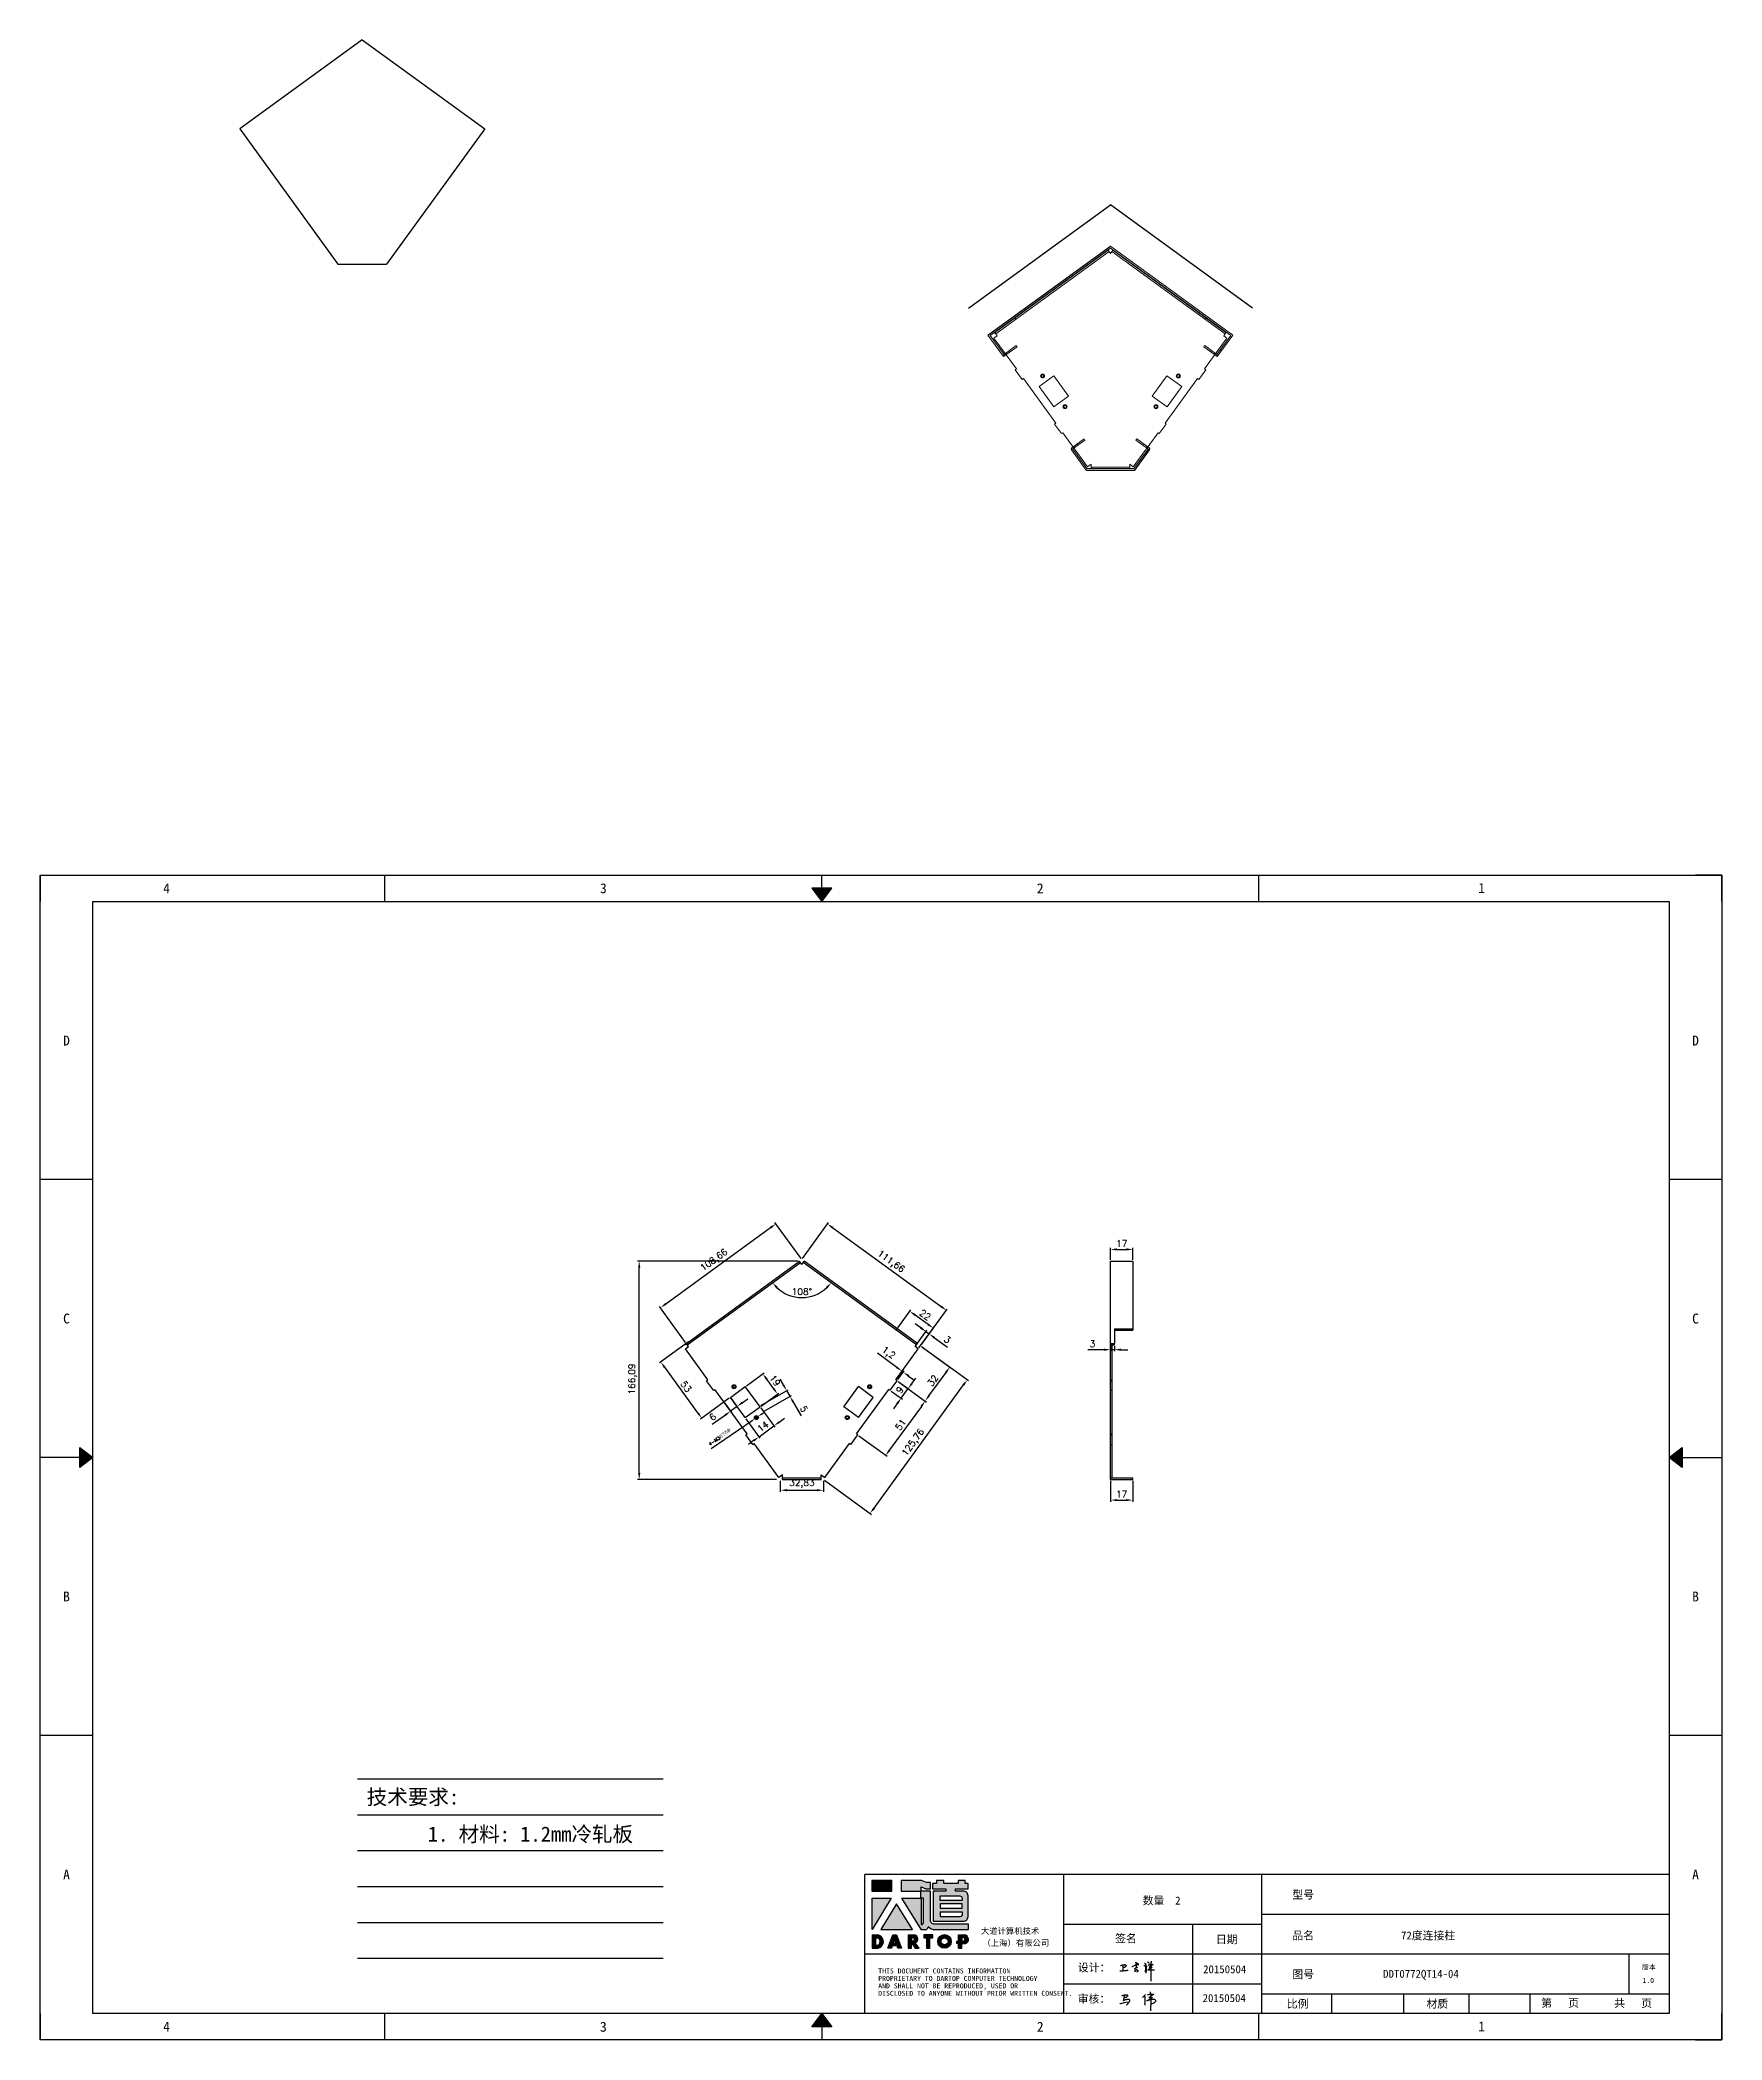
# Model space of a CAD drawing. Header units: millimetres. Extents: x -13830 to 10007, y -16942 to 55335.
# Drawn here: x 7140 to 8419, y 14518 to 16040 of the extents above; entities that cross this region are included whole.
import ezdxf
from ezdxf.enums import TextEntityAlignment as Align

# ---------------------------------------------------------------- set-up
doc = ezdxf.new("R2010")
doc.units = ezdxf.units.MM
doc.linetypes.add('DOT', pattern=[0.25, 0, -0.25])
for name, color, linetype in [('4', 7, 'Continuous'), ('CS-CC-FRAME', 8, 'Continuous'), ('print', 30, 'Continuous')]:
    doc.layers.add(name, color=color, linetype=linetype)
doc.layers.add('dim', color=2, linetype='Continuous', lineweight=9)
doc.styles.add('Dartop', font='')
doc.styles.add('HZ', font='')
doc.styles.add('hzHT', font='simhei.ttf')
doc.styles.get("Standard").update_dxf_attribs({"font": 'txt', "bigfont": 'gbcbig.shx'})
doc.styles.get('Dartop').set_extended_font_data('FangSong_GB2312')
doc.styles.get('HZ').set_extended_font_data('SimSun')
doc.dimstyles.new('0.5small', dxfattribs={"dimtxt": 2.5, "dimasz": 2.5, "dimexe": 1, "dimexo": 1, "dimgap": 2, "dimtad": 1, "dimtxsty": 'Standard', "dimcen": 2.5, "dimadec": 0, "dimazin": 0, "dimtfac": 1, "dimtmove": 0, "dimatfit": 3, "dimfxl": 0, "dimarcsym": 0})
doc.dimstyles.new('small', dxfattribs={"dimtxt": 5, "dimasz": 5, "dimexe": 1.25, "dimexo": 1, "dimgap": 2, "dimtad": 1, "dimtxsty": 'Standard', "dimcen": 2.5, "dimadec": 0, "dimazin": 0, "dimtfac": 1, "dimtmove": 0, "dimatfit": 3, "dimfxl": 0, "dimarcsym": 0})

msp = doc.modelspace()

# ---------------------------------------------------------------- texts
at = {"color": 0}
for s, height, style, p in [('4', 7.554, 'Dartop', (7235.911, 15394.492)), ('3', 7.554, 'Dartop', (7568.287, 15394.492)), ('2', 7.554, 'Dartop', (7900.664, 15394.492)), ('1', 7.554, 'Dartop', (8236.483, 15394.731)), ('D', 7.554, 'Dartop', (7159.786, 15278.664)), ('D', 7.554, 'Dartop', (8399.228, 15278.664)), ('C', 7.554, 'Dartop', (7159.786, 15067.151)), ('C', 7.554, 'Dartop', (8399.228, 15067.151)), ('B', 7.554, 'Dartop', (7159.786, 14855.639)), ('B', 7.554, 'Dartop', (8399.228, 14855.639)), ('A', 7.554, 'Dartop', (7159.786, 14644.127)), ('A', 7.554, 'Dartop', (8399.228, 14644.127)), ('数量  2', 6.0432, 'hzHT', (7993.017, 14624.317)), ('型号', 6.0432, 'hzHT', (8100.723, 14628.755)), ('签名', 6.0432, 'hzHT', (7965.871, 14595.518)), ('日期', 6.0432, 'hzHT', (8042.552, 14594.774)), ('品名', 6.0432, 'hzHT', (8100.723, 14597.732)), ('72度连接柱', 6.0432, 'hzHT', (8195.739, 14597.732)), ('20150504', 6.0432, 'hzHT', (8041.001, 14572.055)), ('图号', 6.0432, 'hzHT', (8100.723, 14568.193)), ('DDT0772QT14-04', 6.04321, 'hzHT', (8190.34, 14568.588)), ('版本', 3.777, 'hzHT', (8363.685, 14573.668)), ('1.0', 3.777, 'Dartop', (8363.231, 14563.573)), ('20150504', 6.0432, 'hzHT', (8040.641, 14550.127)), ('比例', 6.0432, 'hzHT', (8096.51, 14545.767)), ('材质', 6.0432, 'hzHT', (8202.759, 14545.767)), ('第   页', 6.0432, 'hzHT', (8296.243, 14546.394)), ('共   页', 6.0432, 'hzHT', (8351.755, 14546.174)), ('4', 7.554, 'Dartop', (7235.911, 14528.299)), ('3', 7.554, 'Dartop', (7568.287, 14528.299)), ('2', 7.554, 'Dartop', (7900.664, 14528.299)), ('1', 7.554, 'Dartop', (8236.483, 14528.538))]:
    msp.add_text(s, height=height, dxfattribs=dict(at, style=style)).set_placement(p, align=Align.MIDDLE_CENTER)
at = {"style": 'HZ'}
for s, p in [('技术要求:', (7423.366, 14703.149)), ('     1. 材料: 1.2mm冷轧板', (7493.299, 14674.905))]:
    msp.add_text(s, height=11.466, dxfattribs=at).set_placement(p, align=Align.MIDDLE_CENTER)
at = {"color": 0, "style": 'hzHT'}
for s, height, p in [('THIS DOCUMENT CONTAINS INFORMATION', 3.777, (7777.407, 14568.851)), ('PROPRIETARY TO DARTOP COMPUTER TECHNOLOGY', 3.777, (7777.407, 14563.186)), ('设计：', 6.0432, (7929.262, 14570.34)), ('AND SHALL NOT BE REPRODUCED, USED OR', 3.777, (7777.407, 14557.52)), ('DISCLOSED TO ANYONE WITHOUT PRIOR WRITTEN CONSENT.', 3.777, (7777.407, 14551.855)), ('审核：', 6.0432, (7929.172, 14546.542))]:
    msp.add_text(s, height=height, dxfattribs=at).set_placement(p)
at = {"layer": '4', "color": 0, "style": 'hzHT'}
for s, p in [('大道计算机技术', (7855.525, 14598.851)), ('（上海）有限公司', (7856.666, 14589.818))]:
    msp.add_text(s, height=4.5324, dxfattribs=at).set_placement(p)

# ---------------------------------------------------------------- blocks, each defined once
blk = doc.blocks.new('*U5')
at = {"color": 254, "linetype": 'Continuous', "extrusion": (0, 0, -1)}
for points in [[(-17, 0.333), (-16.812, 0.25), (-17, 0.5)], [(-17, 0.333), (-17, 0.5), (-17.188, 0.25)], [(-17, 0.333), (-17.188, 0.25), (-16.812, 0.25)]]:
    blk.add_solid(points, dxfattribs=at)
blk = doc.blocks.new('*U4')
at = {"color": 254, "linetype": 'Continuous', "extrusion": (0, 0, -1)}
for points in [[(-33.167, 11), (-33, 11), (-33.25, 11.188)], [(-33.167, 11), (-33.25, 10.812), (-33, 11)], [(-33.167, 11), (-33.25, 11.188), (-33.25, 10.812)]]:
    blk.add_solid(points, dxfattribs=at)
blk = doc.blocks.new('*U6')
at = {"color": 254, "linetype": 'Continuous'}
for points in [[(17, 21.667), (17.188, 21.75), (16.812, 21.75)], [(17, 21.667), (16.812, 21.75), (17, 21.5)], [(17, 21.667), (17, 21.5), (17.188, 21.75)]]:
    blk.add_solid(points, dxfattribs=at)
blk = doc.blocks.new('*U3')
at = {"color": 254, "linetype": 'Continuous', "extrusion": (0, 0, -1)}
for points in [[(-0.833, 11), (-0.75, 10.812), (-0.75, 11.188)], [(-0.833, 11), (-0.75, 11.188), (-1, 11)], [(-0.833, 11), (-1, 11), (-0.75, 10.812)]]:
    blk.add_solid(points, dxfattribs=at)
blk = doc.blocks.new('dadao')
for p, q in [((48, 19.2), (44.9, 10.4)), ((44.9, 10.4), (51.2, 10.4)), ((51.2, 10.4), (48, 19.2))]:
    blk.add_line(p, q)
for points in [[(41.8, 121.6), (41.8, 143.7), (-0.4, 143.7), (-0.4, 121.6), (41.8, 121.6)], [(104.8, 122), (104.8, 130.3), (114.1, 126.3), (124.2, 126.3), (124.2, 139.6), (115.9, 139.6), (105.1, 143.9), (61.5, 143.9)], [(61.7, 144), (61.7, 121.3), (103.9, 121.3)], [(113.4, 38.7), (105.1, 38.7), (63, 106.5), (103.9, 106.5), (103.9, 120.9), (103.9, 121.3)], [(109.7, 53.6), (109.7, 106.2), (104.3, 106.2), (104.3, 50.4), (106.6, 50.4)], [(144.6, 94.4), (144.6, 84.8), (192, 84.8), (192, 94.1), (144.9, 94.1)], [(120.2, 45), (119.5, 45), (119.5, 44.6)], [(0, 28), (0, 0), (11.8, 0)], [(0.1, 28), (14, 28)], [(7.1, 21.8), (7.1, 6.1), (12, 6.1)], [(7.1, 21.8), (11.4, 21.8)], [(76.8, 28.2), (76.8, 0), (84.1, 0), (84.1, 11.1), (91.6, -0.1), (100.3, -0.1), (91.7, 11.1)], [(76.8, 28.2), (90.6, 28.2)], [(84, 22.7), (84, 15.3), (87.2, 15.3)], [(84, 22.7), (87.3, 22.7)], [(183.7, 0), (183.7, 9.6), (180.6, 9.6), (180.6, 14.9), (183.8, 14.9), (183.8, 28.1), (196.1, 28.1), (196.5, 28.1)], [(183.7, 0), (190.9, 0), (190.9, 9.6), (198.8, 9.6)], [(194.9, 22.3), (190.8, 22.3), (190.8, 15), (194.4, 15)]]:
    blk.add_lwpolyline(points)
blk.add_lwpolyline([(137.1, 144.2), (137.1, 137.9), (128.3, 137.9), (128.3, 126.5), (157.3, 126.5), (157.3, 121.5), (130.3, 121.5), (130.3, 57.5), (194.4, 57.5, 0.414214), (204.4, 67.5), (204.4, 111.3, 0.414214), (194.4, 121.3), (177.5, 121.3), (177.5, 126.3), (204.7, 126.3), (204.7, 137.7), (198.2, 137.7), (198.2, 143.9), (183.3, 143.9), (183.3, 138), (153, 138), (153, 144.2), (137.1, 144.2)], format="xyb", close=True)
for points in [[(-0.3, 106.2), (40.4, 106.2), (-0.3, 39.7), (-0.3, 106.2)], [(51.7, 94.1), (18.4, 39.3), (86.2, 39.3)], [(43.8, 28.2), (51.8, 28.2), (62.6, -0.1), (55, -0.1), (53.2, 5), (42.9, 5), (41.1, 0), (33.6, 0)], [(110, 28.1), (110, 21.9), (116, 21.9), (116, -0.1), (123.2, -0.1), (123.2, 22), (129.2, 22), (129.2, 28.1), (110, 28.1)]]:
    blk.add_lwpolyline(points, close=True)
for points in [[(104.8, 122), (123.4, 122), (123.4, 60, 0.414214), (131.4, 52), (204.8, 52), (204.8, 39.1), (131.7, 39.1)], [(144.3, 110.8), (144.3, 101.8), (192.3, 101.8), (192.3, 105.5, 0.414214), (187.3, 110.5), (144.3, 110.5)], [(144.6, 77), (144.6, 67.5), (187.6, 67.5, 0.414214), (192.6, 72.5), (192.6, 76.4), (144.6, 76.4)]]:
    blk.add_lwpolyline(points, format="xyb")
for radius in [14.5, 7.44]:
    blk.add_circle((154.2, 14.2), radius)
for centre, radius, start, end in [((99.2, 60.7), 12.6, 305.6399, 325.969), ((111.6, 46.7), 8.19, 282.9811, 347.6627), ((136, 61.7), 22.9, 226.7358, 259.3209), ((8.5, 13.9), 8.49, 294.2143, 69.7177), ((9.6, 14.2), 14.4, 278.6604, 72.3203), ((86.4, 19), 3.8, 282.527, 76.7196), ((88.6, 19.4), 8.95, 290.6073, 77.2124), ((193.7, 18.7), 3.8, 280.9891, 72.5513), ((195.7, 18.6), 9.51, 288.8959, 85.2442)]:
    blk.add_arc(centre, radius, start, end)
blk = doc.blocks.new('h')
for p, q in [((20773, -2359.1), (20784.1, -2355.2)), ((20773.3, -2331.8), (20775.3, -2338.7)), ((20789.1, -2340.9), (20773.5, -2331.9)), ((20775.3, -2338.7), (20775.6, -2351.2)), ((20775.6, -2351.2), (20775.5, -2357.3)), ((20845.7, -2343.5), (20848.4, -2353)), ((20848.4, -2353), (20848.9, -2370.3)), ((20768.1, -2360.9), (20773, -2359.1)), ((20769.5, -2366.9), (20769.8, -2370.6)), ((20769.8, -2370.6), (20770.9, -2378)), ((20770.9, -2378), (20771.5, -2370.6)), ((20772.4, -2369.3), (20774.9, -2367.8)), ((20782.2, -2369.2), (20780, -2377.1)), ((20780, -2377.1), (20788.3, -2371.3)), ((20780.1, -2366.4), (20780.8, -2366.4)), ((20781.9, -2367.4), (20782.2, -2369.2)), ((20848.9, -2370.3), (20847.9, -2424))]:
    blk.add_line(p, q)
for points in [[(20699.1, -2348.2, -0.029745), (20704.6, -2345.4, -0.046842), (20708.4, -2344.2, -0.00919), (20714.3, -2343, -0.018517), (20717.2, -2342.5, -0.037841), (20720.3, -2342.4, -0.039541), (20723.2, -2342.8, -0.149785), (20726, -2344.3, -0.204935), (20726.9, -2346.6, -0.074872), (20726.5, -2348.3, -0.061615), (20725.6, -2350.3, -0.034204), (20723.8, -2352.6, -0.045776), (20722.3, -2354.1, -0.054985), (20720.4, -2355.3, -0.036348), (20717.3, -2356.5, -0.067752), (20715.7, -2356.8, -0.043553), (20713.2, -2356.7)], [(20755, -2351.9, -0.024077), (20759.9, -2350.1, -0.013147), (20768.7, -2346.5, -0.00522), (20775.4, -2344.1, -0.018517), (20777.3, -2343.4, -0.008274), (20786.3, -2341, -0.039541), (20788.3, -2340.8, -0.079216), (20789.4, -2341, -0.204935)], [(20813.5, -2350.1, 0.007348), (20815.9, -2348.7, 0.008421), (20818, -2347.3, 0.009459), (20819.7, -2346.2, -0.016325), (20820.7, -2345.5, -0.173771), (20821.8, -2345.3, -0.085159), (20823.9, -2346, -0.125883), (20826, -2347.9, -0.160659), (20826.6, -2350.1, -0.010447), (20826.5, -2352.3, -0.008247), (20826.2, -2355.1, -0.002698), (20825.3, -2374, 0.001562), (20823.9, -2383.7, 0.016137)], [(20816.8, -2335, -0.053561), (20819.6, -2336.1, -0.075272), (20821.3, -2337.3, -0.005295), (20822.5, -2338.5, -0.009337), (20823.1, -2339.1, -0.026146), (20823.7, -2339.8, -0.016644), (20824.5, -2340.9)], [(20832.1, -2329.2, -0.053561), (20834.9, -2330.3, -0.075272), (20836.7, -2331.5, -0.005295), (20837.8, -2332.6, -0.009337), (20838.5, -2333.3, -0.026146), (20839, -2334, -0.016644), (20839.8, -2335.1)], [(20836, -2343.7, -0.02797), (20842.1, -2342.6, -0.048868), (20845.6, -2342.2, -0.00919), (20851.1, -2341.4, -0.018517), (20853.9, -2341.1, -0.037841), (20856.7, -2341.2, -0.039541), (20859.4, -2341.6, -0.018282), (20840.6, -2354.7, -0.000937)], [(20847.6, -2340.2, 0.021784), (20849.6, -2335.9, 0.028296), (20850.8, -2332.4, 0.008136), (20851.9, -2328.2, 0.028913), (20852.2, -2327, 0.08193), (20852.1, -2325.9, 0.075058), (20851.7, -2324.7, 0.275043)], [(20696.6, -2372.4, 0.002073), (20710.6, -2371.9, 0.016137), (20719.6, -2371.3, 0.008314), (20736.9, -2369.3)]]:
    blk.add_lwpolyline(points, format="xyb")
for points in [[(20711.3, -2343.5), (20711.3, -2343.5), (20711.5, -2355.8), (20710.7, -2368), (20710.6, -2371.9)], [(20821.5, -2350.6), (20822.4, -2359.2), (20822.2, -2364.9), (20821.7, -2369), (20821.3, -2376.3), (20823.6, -2368.5), (20827.2, -2366.3), (20829.5, -2366.3)], [(20840.6, -2354.7), (20850, -2354.7), (20855, -2354.3), (20845.9, -2361.1), (20840.5, -2364), (20833, -2367.5), (20863.2, -2367.4), (20865.9, -2367.3)]]:
    blk.add_lwpolyline(points)
for centre, radius, start, end in [((20773.7, -2371.2), 2.3, 121.9907, 163.60158), ((20787.5, -2406), 40.3, 100.61827, 108.24823), ((20780.8, -2367.6), 1.15, 9.4675, 90)]:
    blk.add_arc(centre, radius, start, end)
blk = doc.blocks.new('*D132')
at = {"layer": 'Defpoints', "color": 0}
for p in [(7595.5, 15110.8), (7717.5, 15110.8), (7700.9, 14944.7)]:
    blk.add_point(p, dxfattribs=at)
at = {"layer": 'dim', "color": 0, "lineweight": -2}
for p, q in [((7716.5, 15110.8), (7594.3, 15110.8)), ((7595.5, 14949.7), (7595.5, 15105.8)), ((7699.9, 14944.7), (7594.3, 14944.7))]:
    blk.add_line(p, q, dxfattribs=at)
at = {"layer": 'dim', "color": 0}
for points in [[(7594.7, 15105.8), (7596.4, 15105.8), (7595.5, 15110.8)], [(7594.7, 14949.7), (7596.4, 14949.7), (7595.5, 14944.7)]]:
    blk.add_solid(points, dxfattribs=at)
at = {"layer": 'dim', "color": 0, "insert": (7590.6, 15021.1), "char_height": 5, "attachment_point": 5, "rotation": 90}
blk.add_mtext('166,09', dxfattribs=at)
blk = doc.blocks.new('*D133')
at = {"layer": 'Defpoints', "color": 0}
for p in [(7699.6, 15139.2), (7719.3, 15112.1), (7631.4, 15048.2)]:
    blk.add_point(p, dxfattribs=at)
at = {"layer": 'dim', "color": 0, "lineweight": -2}
for p, q in [((7615.7, 15078.3), (7695.5, 15136.3)), ((7718.7, 15112.9), (7698.8, 15140.3)), ((7630.8, 15049), (7610.9, 15076.4))]:
    blk.add_line(p, q, dxfattribs=at)
at = {"layer": 'dim', "color": 0}
for points in [[(7695, 15137), (7696, 15135.6), (7699.6, 15139.2)], [(7615.2, 15079), (7616.2, 15077.6), (7611.6, 15075.4)]]:
    blk.add_solid(points, dxfattribs=at)
at = {"layer": 'dim', "color": 0, "insert": (7652.7, 15111.3), "char_height": 5, "attachment_point": 5, "rotation": 36}
blk.add_mtext('108,66', dxfattribs=at)
blk = doc.blocks.new('*D134')
at = {"layer": 'Defpoints', "color": 0}
for p in [(7719.3, 15112.1), (7829.2, 15073.4), (7809.6, 15046.5)]:
    blk.add_point(p, dxfattribs=at)
at = {"layer": 'dim', "color": 0, "lineweight": -2}
for p, q in [((7719.9, 15112.9), (7739.6, 15140.1)), ((7742.9, 15136.1), (7825.2, 15076.4)), ((7810.2, 15047.3), (7829.9, 15074.4))]:
    blk.add_line(p, q, dxfattribs=at)
at = {"layer": 'dim', "color": 0}
for points in [[(7743.4, 15136.8), (7742.4, 15135.4), (7738.9, 15139.1)], [(7825.7, 15077), (7824.7, 15075.7), (7829.2, 15073.4)]]:
    blk.add_solid(points, dxfattribs=at)
at = {"layer": 'dim', "color": 0, "insert": (7786.9, 15110.2), "char_height": 5, "attachment_point": 5, "rotation": 324}
blk.add_mtext('111,66', dxfattribs=at)
blk = doc.blocks.new('*D135')
at = {"layer": 'Defpoints', "color": 0}
for p in [(7810.6, 15045.8), (7791.8, 15019.9), (7831.9, 15030.3)]:
    blk.add_point(p, dxfattribs=at)
at = {"layer": 'dim', "color": 0, "lineweight": -2}
for p, q in [((7811.4, 15045.2), (7832.9, 15029.5)), ((7792.6, 15019.3), (7814.1, 15003.6)), ((7816, 15008.4), (7829, 15026.2))]:
    blk.add_line(p, q, dxfattribs=at)
at = {"layer": 'dim', "color": 0}
for points in [[(7828.3, 15026.7), (7829.6, 15025.7), (7831.9, 15030.3)], [(7815.4, 15008.9), (7816.7, 15007.9), (7813.1, 15004.4)]]:
    blk.add_solid(points, dxfattribs=at)
at = {"layer": 'dim', "color": 0, "insert": (7818.9, 15020), "char_height": 5, "attachment_point": 5, "rotation": 54}
blk.add_mtext('32', dxfattribs=at)
blk = doc.blocks.new('*D136')
at = {"layer": 'Defpoints', "color": 0}
for p in [(7791.8, 15019.9), (7761.8, 14978.6), (7783.1, 14963.1)]:
    blk.add_point(p, dxfattribs=at)
at = {"layer": 'dim', "color": 0, "lineweight": -2}
for p, q in [((7792.6, 15019.3), (7814.1, 15003.6)), ((7810.2, 15000.3), (7786.1, 14967.2)), ((7762.6, 14978), (7784.1, 14962.4))]:
    blk.add_line(p, q, dxfattribs=at)
at = {"layer": 'dim', "color": 0}
for points in [[(7809.5, 15000.8), (7810.8, 14999.8), (7813.1, 15004.4)], [(7785.4, 14967.6), (7786.7, 14966.7), (7783.1, 14963.1)]]:
    blk.add_solid(points, dxfattribs=at)
at = {"layer": 'dim', "color": 0, "insert": (7794.5, 14986.4), "char_height": 5, "attachment_point": 5, "rotation": 54}
blk.add_mtext('51', dxfattribs=at)
blk = doc.blocks.new('*D137')
at = {"layer": 'Defpoints', "color": 0}
for p in [(7791.8, 15019.9), (7786.5, 15012.6), (7800.1, 15013.8)]:
    blk.add_point(p, dxfattribs=at)
at = {"layer": 'dim', "color": 0, "lineweight": -2}
for p, q in [((7792.6, 15019.3), (7801.1, 15013.1)), ((7803.1, 15017.9), (7806, 15021.9)), ((7787.3, 15012), (7795.8, 15005.8)), ((7794.8, 15006.5), (7800.1, 15013.8)), ((7791.9, 15002.5), (7788.9, 14998.4))]:
    blk.add_line(p, q, dxfattribs=at)
at = {"layer": 'dim', "color": 0}
for points in [[(7791.2, 15003), (7792.6, 15002), (7794.8, 15006.5)], [(7802.4, 15018.3), (7803.7, 15017.4), (7800.1, 15013.8)]]:
    blk.add_solid(points, dxfattribs=at)
at = {"layer": 'dim', "color": 0, "insert": (7793.8, 15012.8), "char_height": 5, "attachment_point": 5, "rotation": 54}
blk.add_mtext('9', dxfattribs=at)
blk = doc.blocks.new('*D138')
at = {"layer": 'Defpoints', "color": 0}
for p in [(7790.8, 15020.6), (7791.8, 15019.9), (7795.5, 15027.1)]:
    blk.add_point(p, dxfattribs=at)
at = {"layer": 'dim', "color": 0, "lineweight": -2}
for p, q in [((7791.5, 15030), (7776.8, 15040.7)), ((7791.4, 15021.4), (7796.3, 15028.1)), ((7792.4, 15020.7), (7797.2, 15027.4)), ((7796.5, 15026.4), (7795.5, 15027.1)), ((7800.5, 15023.4), (7804.6, 15020.5))]:
    blk.add_line(p, q, dxfattribs=at)
at = {"layer": 'dim', "color": 0}
for points in [[(7792, 15030.7), (7791, 15029.3), (7795.5, 15027.1)], [(7801, 15024.1), (7800.1, 15022.7), (7796.5, 15026.4)]]:
    blk.add_solid(points, dxfattribs=at)
at = {"layer": 'dim', "color": 0, "insert": (7785, 15040.8), "char_height": 5, "attachment_point": 5, "rotation": 324}
blk.add_mtext('1,2', dxfattribs=at)
blk = doc.blocks.new('*D139')
at = {"layer": 'Defpoints', "color": 0}
for p in [(7676.1, 14991.7), (7687.4, 15000), (7698, 14985.4)]:
    blk.add_point(p, dxfattribs=at)
at = {"layer": 'dim', "color": 0, "lineweight": -2}
for p, q in [((7676.7, 14990.9), (7687.4, 14976.2)), ((7688, 14999.2), (7698.7, 14984.4)), ((7702, 14988.4), (7706.1, 14991.3)), ((7682.6, 14974.3), (7678.6, 14971.3)), ((7686.7, 14977.2), (7698, 14985.4))]:
    blk.add_line(p, q, dxfattribs=at)
at = {"layer": 'dim', "color": 0}
for points in [[(7701.6, 14989), (7702.5, 14987.7), (7698, 14985.4)], [(7682.1, 14974.9), (7683.1, 14973.6), (7686.7, 14977.2)]]:
    blk.add_solid(points, dxfattribs=at)
at = {"layer": 'dim', "color": 0, "insert": (7689.7, 14985), "char_height": 5, "attachment_point": 5, "rotation": 36}
blk.add_mtext('14', dxfattribs=at)
blk = doc.blocks.new('*D140')
at = {"layer": 'Defpoints', "color": 0}
for p in [(7689.6, 15025), (7676.3, 15015.3), (7687.4, 15000)]:
    blk.add_point(p, dxfattribs=at)
at = {"layer": 'dim', "color": 0, "lineweight": -2}
for p, q in [((7677.1, 15015.9), (7690.7, 15025.8)), ((7697.9, 15013.7), (7692.6, 15021)), ((7688.3, 15000.6), (7701.8, 15010.4))]:
    blk.add_line(p, q, dxfattribs=at)
at = {"layer": 'dim', "color": 0}
for points in [[(7693.3, 15021.5), (7691.9, 15020.5), (7689.6, 15025)], [(7698.5, 15014.2), (7697.2, 15013.2), (7700.8, 15009.7)]]:
    blk.add_solid(points, dxfattribs=at)
at = {"layer": 'dim', "color": 0, "insert": (7698.9, 15020), "char_height": 5, "attachment_point": 5, "rotation": 306}
blk.add_mtext('19', dxfattribs=at)
blk = doc.blocks.new('*D141')
at = {"layer": 'Defpoints', "color": 0}
for p in [(7633.8, 15050), (7612, 15034.2), (7665, 15007.1)]:
    blk.add_point(p, dxfattribs=at)
at = {"layer": 'dim', "color": 0, "lineweight": -2}
for p, q in [((7633, 15049.4), (7611, 15033.4)), ((7640.2, 14995.3), (7615, 15030.1)), ((7664.1, 15006.5), (7642.2, 14990.5))]:
    blk.add_line(p, q, dxfattribs=at)
at = {"layer": 'dim', "color": 0}
for points in [[(7615.6, 15030.6), (7614.3, 15029.6), (7612, 15034.2)], [(7640.9, 14995.8), (7639.6, 14994.8), (7643.2, 14991.3)]]:
    blk.add_solid(points, dxfattribs=at)
at = {"layer": 'dim', "color": 0, "insert": (7631.2, 15015.4), "char_height": 5, "attachment_point": 5, "rotation": 306}
blk.add_mtext('53', dxfattribs=at)
blk = doc.blocks.new('*D146')
at = {"layer": 'Defpoints', "color": 0}
for p in [(7954.1, 15110.8), (7971.2, 15119.7), (7971.2, 15110.8)]:
    blk.add_point(p, dxfattribs=at)
at = {"layer": 'dim', "color": 0, "lineweight": -2}
for p, q in [((7954.1, 15111.8), (7954.1, 15121)), ((7959.1, 15119.7), (7966.2, 15119.7)), ((7971.2, 15111.8), (7971.2, 15121))]:
    blk.add_line(p, q, dxfattribs=at)
at = {"layer": 'dim', "color": 0}
for points in [[(7959.1, 15120.6), (7959.1, 15118.9), (7954.1, 15119.7)], [(7966.2, 15120.6), (7966.2, 15118.9), (7971.2, 15119.7)]]:
    blk.add_solid(points, dxfattribs=at)
at = {"layer": 'dim', "color": 0, "insert": (7962.7, 15124.2), "char_height": 5, "attachment_point": 5}
blk.add_mtext('17', dxfattribs=at)
blk = doc.blocks.new('*D147')
at = {"layer": 'Defpoints', "color": 0}
for p in [(7801.5, 15072.7), (7791.8, 15059.4), (7809.6, 15046.5)]:
    blk.add_point(p, dxfattribs=at)
at = {"layer": 'dim', "color": 0, "lineweight": -2}
for p, q in [((7792.4, 15060.2), (7802.2, 15073.7)), ((7815.3, 15062.7), (7805.6, 15069.8)), ((7810.2, 15047.3), (7820, 15060.8))]:
    blk.add_line(p, q, dxfattribs=at)
at = {"layer": 'dim', "color": 0}
for points in [[(7806, 15070.5), (7805.1, 15069.1), (7801.5, 15072.7)], [(7815.8, 15063.4), (7814.8, 15062.1), (7819.3, 15059.8)]]:
    blk.add_solid(points, dxfattribs=at)
at = {"layer": 'dim', "color": 0, "insert": (7813.1, 15069.9), "char_height": 5, "attachment_point": 5, "rotation": 324}
blk.add_mtext('22', dxfattribs=at)
blk = doc.blocks.new('*D148')
at = {"layer": 'Defpoints', "color": 0}
for p in [(7954.1, 15047.2), (7954.1, 15043.4), (7957.2, 15047.2)]:
    blk.add_point(p, dxfattribs=at)
at = {"layer": 'dim', "color": 0, "lineweight": -2}
for p, q in [((7949.1, 15043.4), (7936.8, 15043.4)), ((7954.1, 15046.2), (7954.1, 15042.2)), ((7957.2, 15043.4), (7954.1, 15043.4)), ((7957.2, 15046.2), (7957.2, 15042.2)), ((7962.2, 15043.4), (7967.2, 15043.4))]:
    blk.add_line(p, q, dxfattribs=at)
at = {"layer": 'dim', "color": 0}
for points in [[(7949.1, 15044.3), (7949.1, 15042.6), (7954.1, 15043.4)], [(7962.2, 15044.3), (7962.2, 15042.6), (7957.2, 15043.4)]]:
    blk.add_solid(points, dxfattribs=at)
at = {"layer": 'dim', "color": 0, "insert": (7940.5, 15047.9), "char_height": 5, "attachment_point": 5}
blk.add_mtext('3', dxfattribs=at)
blk = doc.blocks.new('*D149')
at = {"layer": 'Defpoints', "color": 0, "transparency": 16777216}
for p in [(7954.1, 14944.7), (7971.1, 14944.7), (7971.1, 14929)]:
    blk.add_point(p, dxfattribs=at)
at = {"layer": 'dim', "color": 0, "lineweight": -2, "transparency": 16777216}
for p, q in [((7954.1, 14943.7), (7954.1, 14927.7)), ((7971.1, 14943.7), (7971.1, 14927.7)), ((7959.1, 14929), (7966.1, 14929))]:
    blk.add_line(p, q, dxfattribs=at)
at = {"layer": 'dim', "color": 0, "transparency": 16777216}
for points in [[(7959.1, 14929.8), (7959.1, 14928.2), (7954.1, 14929)], [(7966.1, 14929.8), (7966.1, 14928.2), (7971.1, 14929)]]:
    blk.add_solid(points, dxfattribs=at)
at = {"layer": 'dim', "color": 0, "transparency": 16777216, "insert": (7962.6, 14933.5), "char_height": 5, "attachment_point": 5}
blk.add_mtext('17', dxfattribs=at)
blk = doc.blocks.new('*D154')
at = {"layer": 'Defpoints', "color": 0}
for p in [(7702.9, 14944.7), (7735.7, 14944.7), (7735.7, 14936.5)]:
    blk.add_point(p, dxfattribs=at)
at = {"layer": 'dim', "color": 0, "lineweight": -2}
for p, q in [((7702.9, 14943.7), (7702.9, 14935.3)), ((7735.7, 14943.7), (7735.7, 14935.3)), ((7707.9, 14936.5), (7730.7, 14936.5))]:
    blk.add_line(p, q, dxfattribs=at)
at = {"layer": 'dim', "color": 0}
for points in [[(7707.9, 14937.4), (7707.9, 14935.7), (7702.9, 14936.5)], [(7730.7, 14937.4), (7730.7, 14935.7), (7735.7, 14936.5)]]:
    blk.add_solid(points, dxfattribs=at)
at = {"layer": 'dim', "color": 0, "insert": (7719.3, 14941.5), "char_height": 5, "attachment_point": 5}
blk.add_mtext('32,83', dxfattribs=at)
blk = doc.blocks.new('*D189')
at = {"layer": 'Defpoints', "color": 0}
for p in [(7665, 15007.1), (7660.1, 15003.6), (7670, 15000.2)]:
    blk.add_point(p, dxfattribs=at)
at = {"layer": 'dim', "color": 0, "lineweight": -2}
for p, q in [((7665.5, 15006.3), (7670.7, 14999.2)), ((7674, 15003.1), (7678.1, 15006.1)), ((7661.1, 14993.7), (7651.1, 14986.5)), ((7660.7, 15002.8), (7665.8, 14995.7)), ((7670, 15000.2), (7665.1, 14996.7))]:
    blk.add_line(p, q, dxfattribs=at)
at = {"layer": 'dim', "color": 0}
for points in [[(7660.6, 14994.4), (7661.6, 14993.1), (7665.1, 14996.7)], [(7673.5, 15003.8), (7674.5, 15002.5), (7670, 15000.2)]]:
    blk.add_solid(points, dxfattribs=at)
at = {"layer": 'dim', "color": 0, "insert": (7651.4, 14992.3), "char_height": 5, "attachment_point": 5, "rotation": 36}
blk.add_mtext('6', dxfattribs=at)
blk = doc.blocks.new('*D190')
at = {"layer": 'Defpoints', "color": 0}
for p in [(7707.7, 15012.3), (7687.3, 15000.5), (7689.8, 14996.2)]:
    blk.add_point(p, dxfattribs=at)
at = {"layer": 'dim', "color": 0, "lineweight": -2}
for p, q in [((7705.2, 15016.6), (7702.7, 15021)), ((7688.2, 15001), (7708.8, 15012.9)), ((7690.7, 14996.7), (7711.3, 15008.6)), ((7707.7, 15012.3), (7710.2, 15008)), ((7712.7, 15003.6), (7718.8, 14993))]:
    blk.add_line(p, q, dxfattribs=at)
at = {"layer": 'dim', "color": 0}
for points in [[(7705.9, 15017), (7704.5, 15016.2), (7707.7, 15012.3)], [(7713.4, 15004.1), (7712, 15003.2), (7710.2, 15008)]]:
    blk.add_solid(points, dxfattribs=at)
at = {"layer": 'dim', "color": 0, "insert": (7720.9, 14998.4), "char_height": 5, "attachment_point": 5, "rotation": 300}
blk.add_mtext('5', dxfattribs=at)
blk = doc.blocks.new('*D191')
at = {"layer": 'Defpoints', "color": 0}
for p in [(7683.5, 14991), (7686, 14992.7)]:
    blk.add_point(p, dxfattribs=at)
at = {"layer": 'dim', "color": 0, "lineweight": -2}
for p, q in [((7650.2, 14968.2), (7681.4, 14989.5)), ((7686, 14992.7), (7683.5, 14991)), ((7688, 14994.1), (7690.1, 14995.5))]:
    blk.add_line(p, q, dxfattribs=at)
at = {"layer": 'dim', "color": 0}
for points in [[(7681.2, 14989.9), (7681.7, 14989.2), (7683.5, 14991)], [(7687.8, 14994.4), (7688.3, 14993.7), (7686, 14992.7)]]:
    blk.add_solid(points, dxfattribs=at)
at = {"layer": 'dim', "color": 0, "insert": (7656.9, 14976.8), "char_height": 2.5, "attachment_point": 5, "rotation": 34.3953}
blk.add_mtext('4-M3向下引申', dxfattribs=at)
blk = doc.blocks.new('02')
for p, q in [((7998.6, 15728.1), (8008.9, 15735.6)), ((7998.9, 15729.8), (8008.2, 15736.5)), ((8008.2, 15736.5), (8008.9, 15735.6)), ((8048.4, 15736.5), (8047.7, 15735.6)), ((8058, 15728.1), (8047.7, 15735.6)), ((8057.7, 15729.8), (8048.4, 15736.5)), ((8009.8, 15712.7), (7998.6, 15728.1)), ((8010.4, 15713.9), (7999.6, 15728.8)), ((8001, 15729.9), (8000.3, 15730.8)), ((8003, 15732.8), (8003.7, 15731.8)), ((8046.2, 15713.9), (8057, 15728.8)), ((8046.8, 15712.7), (8058, 15728.1)), ((8053.5, 15732.8), (8052.8, 15731.8)), ((8055.5, 15729.9), (8056.2, 15730.8)), ((8009.8, 15712.7), (8046.8, 15712.7)), ((8010.4, 15713.9), (8046.2, 15713.9))]:
    blk.add_line(p, q)
for centre, radius, start, end in [((7999.6, 15728.8), 1.2, 126, 216), ((8000.3, 15728.7), 0.5, 126, 216), ((8056.3, 15728.7), 0.5, 324, 54), ((8057, 15728.8), 1.2, 324, 54)]:
    blk.add_arc(centre, radius, start, end)
blk = doc.blocks.new('GTSGSREGSE')
for p, q in [((7938.9, 15863.4), (8032.1, 15931)), ((7940.6, 15863.1), (8032.1, 15929.6)), ((8125.2, 15863.4), (8032.1, 15931)), ((8123.6, 15863.1), (8032.1, 15929.6)), ((7950.8, 15847), (7938.9, 15863.4)), ((7951.1, 15848.7), (7940.6, 15863.1)), ((8113.1, 15848.7), (8123.6, 15863.1)), ((8113.4, 15847), (8125.2, 15863.4)), ((7950.1, 15848), (7960.4, 15855.5)), ((7950.8, 15847), (7950.1, 15848)), ((7950.8, 15847), (7961.1, 15854.5)), ((7953.2, 15848.8), (7952.5, 15849.8)), ((7955.9, 15850.7), (7955.2, 15851.7)), ((7961.1, 15854.5), (7960.4, 15855.5)), ((8103.1, 15854.5), (8103.8, 15855.5)), ((8113.4, 15847), (8103.1, 15854.5)), ((8114.1, 15848), (8103.8, 15855.5)), ((8108.2, 15850.7), (8108.9, 15851.7)), ((8110.9, 15848.8), (8111.6, 15849.8))]:
    blk.add_line(p, q)
blk = doc.blocks.new('*D203')
at = {"layer": 'Defpoints', "color": 0}
for p in [(7718.2, 15109.8), (7720.3, 15109.8), (7710.8, 15084.5), (7632.1, 15047.2), (7806.5, 15047.2)]:
    blk.add_point(p, dxfattribs=at)
at = {"layer": 'dim', "color": 0, "lineweight": -2}
blk.add_arc((7719.3, 15110.6), 27.5, 226.4354, 313.5646, dxfattribs=at)
at = {"layer": 'dim', "color": 0}
for points in [[(7699.7, 15090.1), (7701, 15091.2), (7697, 15094.4)], [(7737.6, 15091.2), (7738.9, 15090.1), (7741.5, 15094.4)]]:
    blk.add_solid(points, dxfattribs=at)
at = {"layer": 'dim', "color": 0, "insert": (7719.3, 15087.6), "char_height": 5, "attachment_point": 5}
blk.add_mtext('108°', dxfattribs=at)
blk = doc.blocks.new('*D204')
at = {"layer": 'Defpoints', "color": 0}
for p in [(7809.6, 15046.5), (7845.2, 15020.6), (7735.7, 14944.7)]:
    blk.add_point(p, dxfattribs=at)
at = {"layer": 'dim', "color": 0, "lineweight": -2}
for p, q in [((7810.4, 15045.9), (7846.2, 15019.9)), ((7774.2, 14922.9), (7842.3, 15016.6)), ((7736.5, 14944.1), (7772.3, 14918.1))]:
    blk.add_line(p, q, dxfattribs=at)
at = {"layer": 'dim', "color": 0}
for points in [[(7841.6, 15017.1), (7842.9, 15016.1), (7845.2, 15020.6)], [(7773.5, 14923.4), (7774.9, 14922.4), (7771.3, 14918.9)]]:
    blk.add_solid(points, dxfattribs=at)
at = {"layer": 'dim', "color": 0, "insert": (7804.3, 14972.6), "char_height": 5, "attachment_point": 5, "rotation": 54}
blk.add_mtext('125,76', dxfattribs=at)
blk = doc.blocks.new('*D205')
at = {"layer": 'Defpoints', "color": 0}
for p in [(7813.7, 15057.2), (7805.4, 15045.8), (7807.9, 15044)]:
    blk.add_point(p, dxfattribs=at)
at = {"layer": 'dim', "color": 0, "lineweight": -2}
for p, q in [((7809.7, 15060.2), (7805.6, 15063.1)), ((7806, 15046.6), (7814.5, 15058.2)), ((7808.4, 15044.8), (7816.9, 15056.5)), ((7813.7, 15057.2), (7816.2, 15055.5)), ((7820.2, 15052.5), (7830.2, 15045.3))]:
    blk.add_line(p, q, dxfattribs=at)
at = {"layer": 'dim', "color": 0}
for points in [[(7810.2, 15060.8), (7809.2, 15059.5), (7813.7, 15057.2)], [(7820.7, 15053.2), (7819.7, 15051.8), (7816.2, 15055.5)]]:
    blk.add_solid(points, dxfattribs=at)
at = {"layer": 'dim', "color": 0, "insert": (7829.9, 15051.1), "char_height": 5, "attachment_point": 5, "rotation": 324}
blk.add_mtext('3', dxfattribs=at)
blk = doc.blocks.new('HTRGHSRTG')
for p, q in [((8233.7, 15758), (8320.9, 15821.3)), ((8235.4, 15757.7), (8321.6, 15820.3)), ((8322.6, 15818.9), (8320.9, 15821.3)), ((8322.6, 15818.9), (8324.4, 15821.3)), ((8409.8, 15757.7), (8323.7, 15820.3)), ((8410.5, 15758.7), (8324.4, 15821.3)), ((8250.8, 15768.9), (8250.1, 15769.9)), ((8394.4, 15768.9), (8395.2, 15769.9)), ((8234, 15754.5), (8236.5, 15756.3)), ((8251.1, 15731), (8234, 15754.5)), ((8236.5, 15756.3), (8234.7, 15758.7)), ((8394.1, 15731), (8411.2, 15754.5)), ((8408.8, 15756.3), (8410.5, 15758.7)), ((8411.2, 15754.5), (8408.8, 15756.3)), ((8250.1, 15730.3), (8251.1, 15731)), ((8255.4, 15723.1), (8250.1, 15730.3)), ((8255.4, 15723.1), (8256.4, 15723.8)), ((8281.1, 15689.8), (8256.4, 15723.8)), ((8268.3, 15717.6), (8279.6, 15725.8)), ((8290.8, 15710.4), (8279.6, 15725.8)), ((8354.4, 15710.4), (8365.6, 15725.8)), ((8364.2, 15689.8), (8388.9, 15723.8)), ((8376.9, 15717.6), (8365.6, 15725.8)), ((8389.8, 15723.1), (8388.9, 15723.8)), ((8389.8, 15723.1), (8395.1, 15730.3)), ((8395.1, 15730.3), (8394.1, 15731)), ((8279.5, 15702.2), (8268.3, 15717.6)), ((8279.5, 15702.2), (8290.8, 15710.4)), ((8365.8, 15702.2), (8354.4, 15710.4)), ((8365.8, 15702.2), (8376.9, 15717.6)), ((8280.1, 15689.1), (8281.1, 15689.8)), ((8285.4, 15681.8), (8280.1, 15689.1)), ((8359.8, 15681.8), (8365.1, 15689.1)), ((8365.1, 15689.1), (8364.2, 15689.8)), ((8285.4, 15681.8), (8286.4, 15682.5)), ((8305.2, 15656.6), (8286.4, 15682.5)), ((8340, 15656.6), (8358.9, 15682.5)), ((8359.8, 15681.8), (8358.9, 15682.5)), ((8307.9, 15658.6), (8305.2, 15656.6)), ((8307.9, 15655.2), (8307.9, 15658.6)), ((8337.3, 15658.6), (8340, 15656.6)), ((8337.3, 15655.2), (8337.3, 15658.6)), ((8307.9, 15656.4), (8337.3, 15656.4)), ((8307.9, 15655.2), (8337.3, 15655.2))]:
    blk.add_line(p, q)
for centre, radius in [((8271, 15725.7), 1.5), ((8271, 15725.7), 1), ((8374.2, 15725.7), 1.5), ((8374.2, 15725.7), 1), ((8288.1, 15702.3), 1.5), ((8288.1, 15702.3), 1), ((8357.2, 15702.3), 1.5), ((8357.2, 15702.3), 1)]:
    blk.add_circle(centre, radius)

# ---------------------------------------------------------------- dimensions: what is measured, and where the dimension line sits
at = {"layer": 'dim'}
for p1, p2, distance, picture, middle in [((7631.375, 15048.219), (7719.283, 15112.088), 33.561, '*D133', (7652.713, 15111.283)), ((7719.283, 15112.088), (7809.619, 15046.456), 33.328, '*D134', (7786.931, 15110.213)), ((7664.955, 15007.105), (7633.802, 15049.982), 26.926, '*D141', (7631.236, 15015.362)), ((7957.152, 15047.248), (7954.15, 15047.248), 3.801, '*D148', (7940.483, 15047.947)), ((7735.7, 14944.716), (7809.619, 15046.456), -43.973, '*D204', (7804.257, 14972.629)), ((7791.78, 15019.862), (7790.81, 15020.567), -8.023, '*D138', (7784.999, 15040.783)), ((7791.78, 15019.862), (7810.59, 15045.75), -26.349, '*D135', (7818.861, 15019.964)), ((7687.449, 14999.962), (7676.281, 15015.334), -16.512, '*D140', (7698.864, 15019.999)), ((7791.78, 15019.862), (7761.803, 14978.602), 26.349, '*D136', (7794.468, 14986.389)), ((7954.15, 14944.716), (7971.15, 14944.716), -15.723, '*D149', (7962.65, 14933.492))]:
    dim = msp.add_aligned_dim(p1=p1, p2=p2, distance=distance, dimstyle='small', override={"dimpost": '\\X'}, dxfattribs=at)
    dim.commit()
    dim.dimension.update_dxf_attribs({"geometry": picture, "text_midpoint": middle})
for base, p1, p2, picture, middle in [((7971.152, 15119.733), (7954.15, 15110.807), (7971.152, 15110.807), '*D146', (7962.651, 15124.233)), ((7735.7, 14936.54), (7702.867, 14944.716), (7735.7, 14944.716), '*D154', (7719.283, 14941.457))]:
    dim = msp.add_linear_dim(base=base, p1=p1, p2=p2, dimstyle='small', override={"dimpost": '\\X'}, dxfattribs=at)
    dim.commit()
    dim.dimension.update_dxf_attribs({"geometry": picture, "text_midpoint": middle})
for base, p1, p2, angle, picture, middle, dimtype in [((7595.541, 15110.807), (7700.883, 14944.716), (7717.52, 15110.807), 90, '*D132', (7595.541, 15021.08), 160), ((7801.507, 15072.72), (7809.619, 15046.456), (7791.82, 15059.387), 144, '*D147', (7810.407, 15066.254), 161), ((7813.727, 15057.214), (7807.855, 15044.029), (7805.428, 15045.792), 144, '*D205', (7827.21, 15047.417), 161), ((7707.68, 15012.3), (7689.818, 14996.214), (7687.318, 15000.544), 120, '*D190', (7717.013, 14996.134), 161), ((7800.112, 15013.809), (7786.49, 15012.581), (7791.78, 15019.862), 54, '*D137', (7797.467, 15010.168), 161), ((7669.966, 15000.207), (7660.101, 15003.578), (7664.955, 15007.105), 36, '*D189', (7654.055, 14988.648), 161), ((7698.004, 14985.435), (7676.123, 14991.733), (7687.449, 14999.962), 36, '*D139', (7692.34, 14981.321), 161)]:
    dim = msp.add_linear_dim(base=base, p1=p1, p2=p2, angle=angle, dimstyle='small', override={"dimpost": '\\X'}, dxfattribs=at)
    dim.commit()
    dim.dimension.update_dxf_attribs({"geometry": picture, "text_midpoint": middle, "dimtype": dimtype})
dim = msp.add_angular_dim_2l(base=(7710.788, 15084.46), line1=((7806.486, 15047.248), (7720.341, 15109.836)), line2=((7632.081, 15047.248), (7718.225, 15109.836)), dimstyle='small', override={"dimpost": '\\X'}, dxfattribs=at)
dim.commit()
dim.dimension.update_dxf_attribs({"geometry": '*D203', "text_midpoint": (7719.283, 15083.114), "dimtype": 162})
dim = msp.add_diameter_dim_2p(p1=(7685.963, 14992.65), p2=(7683.487, 14990.955), text='4-M3向下引申', dimstyle='0.5small', override={"dimpost": '\\X'}, dxfattribs=at)
dim.commit()
dim.dimension.update_dxf_attribs({"geometry": '*D191', "text_midpoint": (7658.814, 14974.064), "dimtype": 163})

# ---------------------------------------------------------------- hatches: boundary and pattern name
for points in [[(7787.69, 14639.449), (7772.623, 14639.449), (7772.623, 14631.577), (7787.69, 14631.577)], [(7787.205, 14626.069), (7772.663, 14626.069), (7772.663, 14602.326)], [(7791.236, 14621.76), (7779.349, 14602.167), (7803.555, 14602.167)], [(7818.925, 14598.159), (7812.045, 14598.159), (7812.045, 14595.976), (7814.192, 14595.976), (7814.192, 14588.111), (7816.762, 14588.111), (7816.762, 14595.981), (7818.925, 14595.981)]]:
    msp.add_hatch(color=0).paths.add_polyline_path(points)
h = msp.add_hatch(color=0)
h.paths.add_polyline_path([(7810.207, 14634.664), (7813.533, 14633.228), (7817.128, 14633.228), (7817.128, 14637.986), (7814.162, 14637.986), (7810.297, 14639.512), (7794.81, 14639.512), (7794.81, 14631.465), (7809.879, 14631.465), (7809.879, 14631.302), (7809.879, 14626.159), (7795.266, 14626.159), (7810.296, 14601.971), (7813.273, 14601.971, 0.27937482), (7815.445, 14604.083), (7815.445, 14604.195), (7815.708, 14604.195, 0.14314537), (7819.805, 14602.11), (7845.922, 14602.11), (7845.922, 14606.697), (7819.694, 14606.697, -0.41421356), (7816.837, 14609.554), (7816.837, 14631.719), (7810.207, 14631.719)])
h.paths.add_polyline_path([(7810.031, 14626.056), (7811.946, 14626.056), (7811.946, 14607.282, -0.08893574), (7810.836, 14606.141), (7810.024, 14606.141)], flags=16)
h = msp.add_hatch(color=0)
h.paths.add_polyline_path([(7845.877, 14637.32), (7843.553, 14637.32), (7843.553, 14639.531), (7838.242, 14639.531), (7838.242, 14637.431), (7827.398, 14637.431), (7827.398, 14639.641), (7821.719, 14639.641), (7821.719, 14637.39), (7818.581, 14637.39), (7818.581, 14633.314), (7828.937, 14633.314), (7828.937, 14631.512), (7819.287, 14631.512), (7819.287, 14608.692), (7842.195, 14608.692, 0.41421356), (7845.766, 14612.263), (7845.766, 14627.891, 0.41421356), (7842.195, 14631.462), (7836.139, 14631.462), (7836.139, 14633.23), (7845.877, 14633.23)])
h.paths.add_polyline_path([(7839.665, 14627.593, -0.41421356), (7841.451, 14625.808), (7841.451, 14624.498), (7824.3, 14624.498), (7824.3, 14627.593)], flags=16)
h.paths.add_polyline_path([(7841.34, 14621.735), (7841.34, 14618.419), (7824.411, 14618.419), (7824.411, 14621.735)], flags=16)
h.paths.add_polyline_path([(7841.561, 14615.435), (7841.561, 14614.015, -0.41421356), (7839.776, 14612.229), (7824.411, 14612.229), (7824.411, 14615.435)], flags=16)
h = msp.add_hatch(color=0)
h.paths.add_polyline_path([(7777.759, 14598.123), (7772.77, 14598.123), (7772.77, 14588.141), (7776.972, 14588.141, 0.79301591)])
h.paths.add_polyline_path([(7777.046, 14590.327), (7775.302, 14590.327), (7775.302, 14595.937), (7776.853, 14595.937, -0.67136089)], flags=16)
h = msp.add_hatch(color=0)
h.paths.add_polyline_path([(7791.274, 14598.205), (7788.427, 14598.205), (7784.766, 14588.131), (7787.462, 14588.131), (7788.097, 14589.916), (7791.751, 14589.916), (7792.399, 14588.109), (7795.117, 14588.109)])
h.paths.add_polyline_path([(7791.052, 14591.84), (7788.789, 14591.84), (7789.9, 14595.006)], flags=16)
h = msp.add_hatch(color=0)
h.paths.add_polyline_path([(7805.113, 14598.198), (7800.206, 14598.198), (7800.206, 14588.125), (7802.799, 14588.125), (7802.799, 14592.118), (7805.464, 14588.089), (7808.598, 14588.089), (7805.53, 14592.093, 0.74405494)])
h.paths.add_polyline_path([(7802.776, 14593.609), (7802.776, 14596.254), (7803.935, 14596.254, -0.79680897), (7803.917, 14593.609)], flags=16)
h = msp.add_hatch(color=0)
h.paths.add_polyline_path([(7822.664, 14593.198, 1), (7833.007, 14593.198, 1)])
h.paths.add_polyline_path([(7830.493, 14593.198, -1), (7825.179, 14593.198, -1)], flags=16)
h = msp.add_hatch(color=0)
h.paths.add_polyline_path([(7842.928, 14598.174), (7842.78, 14598.174), (7838.405, 14598.174), (7838.405, 14593.473), (7837.245, 14593.473), (7837.245, 14591.565), (7838.387, 14591.565), (7838.387, 14588.143), (7840.94, 14588.143), (7840.94, 14591.578), (7843.746, 14591.578, 0.81230381)])
h.paths.add_polyline_path([(7840.902, 14593.486), (7840.902, 14596.115), (7842.356, 14596.115, -0.77821343), (7842.207, 14593.486)], flags=16)

# ---------------------------------------------------------------- linework, layer by layer
for p, q in [((7845.986, 15835.906), (7954.078, 15914.439)), ((8062.169, 15835.906), (7954.078, 15914.439)), ((7860.916, 15815.357), (7954.078, 15883.043)), ((7972.59, 15712.612), (7983.758, 15727.983)), ((7935.565, 15712.612), (7972.59, 15712.612)), ((7630.404, 15047.514), (7717.52, 15110.807)), ((7719.283, 15108.38), (7717.52, 15110.807)), ((7719.283, 15108.38), (7721.047, 15110.807)), ((7807.192, 15048.219), (7721.047, 15110.807)), ((7954.15, 14944.716), (7954.15, 15110.807)), ((7954.15, 15110.807), (7971.152, 15110.807)), ((7971.152, 15110.807), (7971.152, 15058.416)), ((7632.081, 15047.248), (7718.225, 15109.836)), ((7806.486, 15047.248), (7720.341, 15109.836)), ((7647.452, 15058.416), (7646.747, 15059.387)), ((7791.115, 15058.416), (7791.82, 15059.387)), ((7957.152, 15059.387), (7971.152, 15059.387)), ((7957.152, 15059.387), (7957.152, 15048.219)), ((7957.152, 15058.416), (7971.152, 15058.416)), ((7630.712, 15044.029), (7633.139, 15045.792)), ((7647.757, 15020.567), (7630.712, 15044.029)), ((7633.139, 15045.792), (7631.375, 15048.219)), ((7790.81, 15020.567), (7807.855, 15044.029)), ((7805.428, 15045.792), (7807.192, 15048.219)), ((7807.855, 15044.029), (7805.428, 15045.792)), ((7954.15, 15048.219), (7957.152, 15048.219)), ((7954.15, 15047.248), (7955.35, 15047.248)), ((7954.15, 15047.248), (7957.152, 15047.248)), ((7954.15, 15045.792), (7955.35, 15045.792)), ((7954.15, 15044.029), (7955.35, 15044.029)), ((7955.35, 14945.916), (7955.35, 15047.248)), ((7957.152, 15047.248), (7957.152, 15048.219)), ((7646.787, 15019.862), (7647.757, 15020.567)), ((7652.077, 15012.581), (7646.787, 15019.862)), ((7786.49, 15012.581), (7791.78, 15019.862)), ((7791.78, 15019.862), (7790.81, 15020.567)), ((7954.15, 15020.567), (7955.35, 15020.567)), ((7954.15, 15019.862), (7955.35, 15019.862)), ((7652.077, 15012.581), (7653.047, 15013.286)), ((7677.734, 14979.307), (7653.047, 15013.286)), ((7664.955, 15007.105), (7676.281, 15015.334)), ((7676.123, 14991.733), (7664.955, 15007.105)), ((7687.449, 14999.962), (7676.281, 15015.334)), ((7751.118, 14999.962), (7762.286, 15015.334)), ((7760.833, 14979.307), (7785.52, 15013.286)), ((7773.612, 15007.105), (7762.286, 15015.334)), ((7762.444, 14991.733), (7773.612, 15007.105)), ((7786.49, 15012.581), (7785.52, 15013.286)), ((7954.15, 15012.581), (7955.35, 15012.581)), ((7676.123, 14991.733), (7687.449, 14999.962)), ((7762.444, 14991.733), (7751.118, 14999.962)), ((7676.764, 14978.602), (7677.734, 14979.307)), ((7682.054, 14971.321), (7676.764, 14978.602)), ((7756.513, 14971.321), (7761.803, 14978.602)), ((7761.803, 14978.602), (7760.833, 14979.307)), ((7954.15, 14979.307), (7955.35, 14979.307)), ((7954.15, 14978.602), (7955.35, 14978.602)), ((7682.054, 14971.321), (7683.024, 14972.026)), ((7701.849, 14946.117), (7683.024, 14972.026)), ((7736.718, 14946.117), (7755.542, 14972.026)), ((7756.513, 14971.321), (7755.542, 14972.026)), ((7954.15, 14971.321), (7955.35, 14971.321)), ((7704.599, 14948.115), (7701.849, 14946.117)), ((7704.599, 14944.716), (7704.599, 14948.115)), ((7704.599, 14945.916), (7733.968, 14945.916)), ((7704.599, 14944.716), (7733.968, 14944.716)), ((7733.968, 14948.115), (7736.718, 14946.117)), ((7733.968, 14944.716), (7733.968, 14948.115)), ((7954.15, 14946.216), (7955.35, 14946.216)), ((7954.15, 14945.916), (7971.15, 14945.916)), ((7954.15, 14944.716), (7971.15, 14944.716)), ((7971.15, 14944.716), (7971.15, 14945.916)), ((7983.172, 14548.704), (7981.688, 14547.9)), ((7984.24, 14549.274), (7983.172, 14548.704)), ((7983.233, 14550.476), (7985.121, 14550.476)), ((7986.128, 14550.567), (7984.24, 14549.274)), ((7984.309, 14554.956), (7984.742, 14551.335)), ((7984.812, 14548.662), (7984.652, 14540.342)), ((7984.742, 14551.335), (7984.812, 14548.662)), ((7985.121, 14550.476), (7986.128, 14550.567))]:
    msp.add_line(p, q)
at = {"color": 0, "linetype": 'DOT'}
for p, q in [((7139.642, 15404.564), (8399.228, 15404.564)), ((7139.642, 14538.371), (7139.642, 15384.42)), ((8419.372, 15384.42), (8419.372, 14538.371)), ((8399.228, 14518.227), (7139.642, 14518.227))]:
    msp.add_line(p, q, dxfattribs=at)
at = {"color": 0}
for p, q in [((7139.642, 15404.564), (7139.642, 15384.42)), ((7402.099, 15384.42), (7402.099, 15404.564)), ((7734.476, 15394.492), (7734.476, 15404.564)), ((8066.852, 15384.42), (8066.852, 15404.564)), ((8419.372, 15404.564), (8399.228, 15404.564)), ((8419.372, 15384.42), (8419.372, 15404.564)), ((7179.93, 14538.371), (7179.93, 15384.42)), ((7179.93, 15384.42), (8379.084, 15384.42)), ((8379.084, 15384.42), (8379.084, 14538.371)), ((7179.93, 15172.908), (7139.642, 15172.908)), ((8419.372, 15172.908), (8379.084, 15172.908)), ((7169.858, 14961.395), (7139.642, 14961.395)), ((8389.156, 14961.395), (8419.372, 14961.395)), ((7179.93, 14749.883), (7139.642, 14749.883)), ((8419.372, 14749.883), (8379.084, 14749.883)), ((8379.084, 14644.127), (7767.21, 14644.127)), ((7767.21, 14538.371), (7767.21, 14644.127)), ((7918.29, 14644.127), (7918.29, 14538.371)), ((8069.37, 14538.371), (8069.37, 14644.127)), ((8069.37, 14613.911), (8379.084, 14613.911)), ((7918.29, 14606.357), (8069.37, 14606.357)), ((8016.492, 14606.357), (8016.492, 14538.371)), ((7767.21, 14583.695), (7918.29, 14583.695)), ((7918.29, 14583.695), (8379.084, 14583.695)), ((8348.868, 14553.479), (8348.868, 14583.695)), ((7918.29, 14561.033), (8069.37, 14561.033)), ((8069.37, 14553.479), (8379.084, 14553.479)), ((8122.524, 14538.371), (8122.524, 14553.479)), ((8177.302, 14538.371), (8177.302, 14553.479)), ((8227.101, 14538.371), (8227.101, 14553.479)), ((8273.328, 14538.371), (8273.328, 14553.479)), ((7139.642, 14538.371), (7139.642, 14518.227)), ((8379.084, 14538.371), (7179.93, 14538.371)), ((7402.099, 14518.227), (7402.099, 14538.371)), ((8066.852, 14518.227), (8066.852, 14538.371)), ((8419.372, 14518.227), (8419.372, 14538.371)), ((7734.476, 14528.299), (7734.476, 14518.227)), ((8399.228, 14518.227), (8419.372, 14518.227))]:
    msp.add_line(p, q, dxfattribs=at)
for points in [[(7734.476, 15384.42), (7742.03, 15394.492), (7726.922, 15394.492), (7734.476, 15384.42)], [(7179.93, 14961.395), (7169.858, 14953.841), (7169.858, 14968.949), (7179.93, 14961.395)], [(8379.084, 14961.395), (8389.156, 14968.949), (8389.156, 14953.841), (8379.084, 14961.395)], [(7734.476, 14538.371), (7742.03, 14528.299), (7726.922, 14528.299), (7734.476, 14538.371)]]:
    msp.add_lwpolyline(points, close=True, dxfattribs=at)
for points in [[(7962.821, 14551.782, -0.02974503), (7963.685, 14552.215, -0.04684215), (7964.27, 14552.403, -0.00919025), (7965.182, 14552.587, -0.01851715), (7965.639, 14552.654, -0.03784064), (7966.111, 14552.668, -0.03954126), (7966.56, 14552.613, -0.14978519), (7966.998, 14552.373, -0.20493524), (7967.132, 14552.027, -0.07487171), (7967.081, 14551.753, -0.06161465), (7966.932, 14551.45, -0.0342039), (7966.662, 14551.093, -0.04577587), (7966.42, 14550.862, -0.05498501), (7966.128, 14550.678, -0.03634791), (7965.643, 14550.486, -0.06775206), (7965.401, 14550.444, -0.04355337), (7965.019, 14550.463)], [(7981.688, 14547.9, -0.02974503), (7983.035, 14548.575, -0.04684215), (7983.947, 14548.869, -0.00919025), (7985.371, 14549.157, -0.01851715), (7986.084, 14549.26, -0.03784064), (7986.821, 14549.283, -0.03954126), (7987.52, 14549.196, -0.14978519), (7988.204, 14548.823, -0.20493524), (7988.413, 14548.282, -0.07487171), (7988.334, 14547.855, -0.06161465), (7988.101, 14547.382, -0.0342039), (7987.68, 14546.826, -0.04577587), (7987.302, 14546.465, -0.05498501), (7986.846, 14546.179, -0.03634791), (7986.09, 14545.878, -0.06775206), (7985.712, 14545.813, -0.04355337), (7985.116, 14545.843)], [(7982.307, 14552.703, -0.02797026), (7983.527, 14552.928, -0.04886788), (7984.234, 14553.004, -0.00919025), (7985.347, 14553.168, -0.01851715), (7985.903, 14553.22, -0.03784064), (7986.473, 14553.207, -0.03954126), (7987.011, 14553.112, -0.01828189), (7983.233, 14550.476, -0.0009369)]]:
    msp.add_lwpolyline(points, format="xyb")
msp.add_lwpolyline([(7964.725, 14552.499), (7964.725, 14552.499), (7964.436, 14550.729), (7963.961, 14549.065), (7963.65, 14548.044)])
for centre, radius in [((7667.679, 15015.264), 1.5), ((7667.679, 15015.264), 1), ((7770.888, 15015.264), 1.5), ((7770.888, 15015.264), 1), ((7684.725, 14991.803), 1.5), ((7684.725, 14991.803), 1), ((7753.842, 14991.803), 1.5), ((7753.842, 14991.803), 1)]:
    msp.add_circle(centre, radius)
for centre, radius, start, end in [((7968.529, 14539.599), 9.752, 113.202449, 120.017497), ((7966.24, 14544.939), 3.943, 102.47486, 113.202449), ((7971.953, 14519.117), 30.39, 100.36867, 102.47486), ((7967.831, 14541.643), 7.49, 96.125337, 100.36867), ((7967.432, 14545.361), 3.75, 87.457037, 96.125337), ((7967.446, 14545.676), 3.435, 78.399567, 87.457037), ((7967.931, 14548.039), 1.022, 44.324655, 78.399567), ((7965.555, 14549.165), 3.388, 324.910666, 333.348429), ((7967.203, 14548.549), 1.65, 326.76781, 340.871018), ((7968.257, 14548.357), 0.567, 357.998393, 44.324655), ((7967.703, 14548.376), 1.122, 340.871018, 357.998393), ((7971.243, 14563.765), 14.915, 299.265464, 300.9495), ((8005.034, 14438.74), 115.167, 102.46592, 103.2053), ((7926.552, 14606.41), 76.257, 313.366132, 315.296084), ((7980.185, 14550.705), 0.488, 52.375745, 91.291159), ((7551.289, 14564.538), 429.463, 357.565664, 358.057278), ((7980.018, 14550.781), 0.559, 357.196828, 33.705179), ((7967.44, 14551.604), 13.166, 352.912546, 354.802684), ((7972.379, 14551.155), 8.207, 354.802684, 357.196828), ((7960.612, 14548.972), 3.193, 281.076982, 291.212632), ((7890.411, 14833.923), 296.638, 283.91895, 284.971512), ((7965.605, 14547.477), 2.515, 283.816254, 294.030509), ((7966.142, 14546.232), 1.16, 294.836428, 309.901134), ((7950.677, 14560.5), 22.192, 316.919563, 320.58866), ((7963.252, 14549.72), 5.643, 324.094808, 331.378357), ((7967.632, 14547.506), 0.754, 319.573073, 337.48549), ((8221.035, 14509.943), 243.4, 171.410173, 171.768083)]:
    msp.add_arc(centre, radius, start, end)
at = {"layer": 'CS-CC-FRAME'}
for p, q in [((7384.803, 16039.926), (7291.641, 15972.24)), ((7384.803, 16039.926), (7477.964, 15972.24)), ((7291.641, 15972.24), (7366.29, 15869.494)), ((7477.964, 15972.24), (7403.315, 15869.494)), ((7366.29, 15869.494), (7403.315, 15869.494)), ((7935.565, 15712.612), (7972.59, 15712.612))]:
    msp.add_line(p, q, dxfattribs=at)
at = {"layer": 'Defpoints'}
for p, q in [((7381.138, 14716.926), (7613.657, 14716.926)), ((7381.138, 14689.626), (7613.657, 14689.626)), ((7381.138, 14689.626), (7613.657, 14689.626)), ((7381.138, 14662.326), (7613.657, 14662.326)), ((7381.138, 14635.026), (7613.657, 14635.026)), ((7381.138, 14607.726), (7613.657, 14607.726)), ((7381.138, 14580.426), (7613.657, 14580.426))]:
    msp.add_line(p, q, dxfattribs=at)
at = {"layer": 'print'}
msp.add_lwpolyline([(7139.642, 15404.564), (8419.372, 15404.564), (8419.372, 14518.227), (7139.642, 14518.227)], close=True, dxfattribs=at)

# ---------------------------------------------------------------- block references
at = {"color": 0, "linetype": 'Continuous', "xscale": 40.28805309813855, "yscale": 40.28805309813855, "zscale": 40.28805309813855}
for name, p in [('*U6', (7049.579, 14518.227)), ('*U3', (7139.642, 14518.227)), ('*U4', (7049.579, 14518.227)), ('*U5', (7049.579, 14518.227))]:
    msp.add_blockref(name, p, dxfattribs=at)
at = {"color": 0}
for name, p, xscale, yscale, zscale in [('dadao', (7772.77, 14588.141), 0.3570986524328962, 0.3570986524328962, 0.3570986524328962), ('h', (4754.38, 14938.494), 0.1549482039698633, 0.1549482039698633, 0.1549482039698633)]:
    msp.add_blockref(name, p, dxfattribs=dict(at, xscale=xscale, yscale=yscale, zscale=zscale))
at = {"layer": 'dim'}
for name, p in [('GTSGSREGSE', (-77.999, -48.002)), ('HTRGHSRTG', (-368.536, 58.625)), ('02', (-74.201, -0.107))]:
    msp.add_blockref(name, p, dxfattribs=at)

msp.set_redraw_order([(e.dxf.handle, doc.entitydb.next_handle()) for e in msp.query("TEXT MTEXT ATTDEF DIMENSION ARC_DIMENSION")])  # texts and dimensions are drawn at this point

doc.saveas('drawing.dxf')
